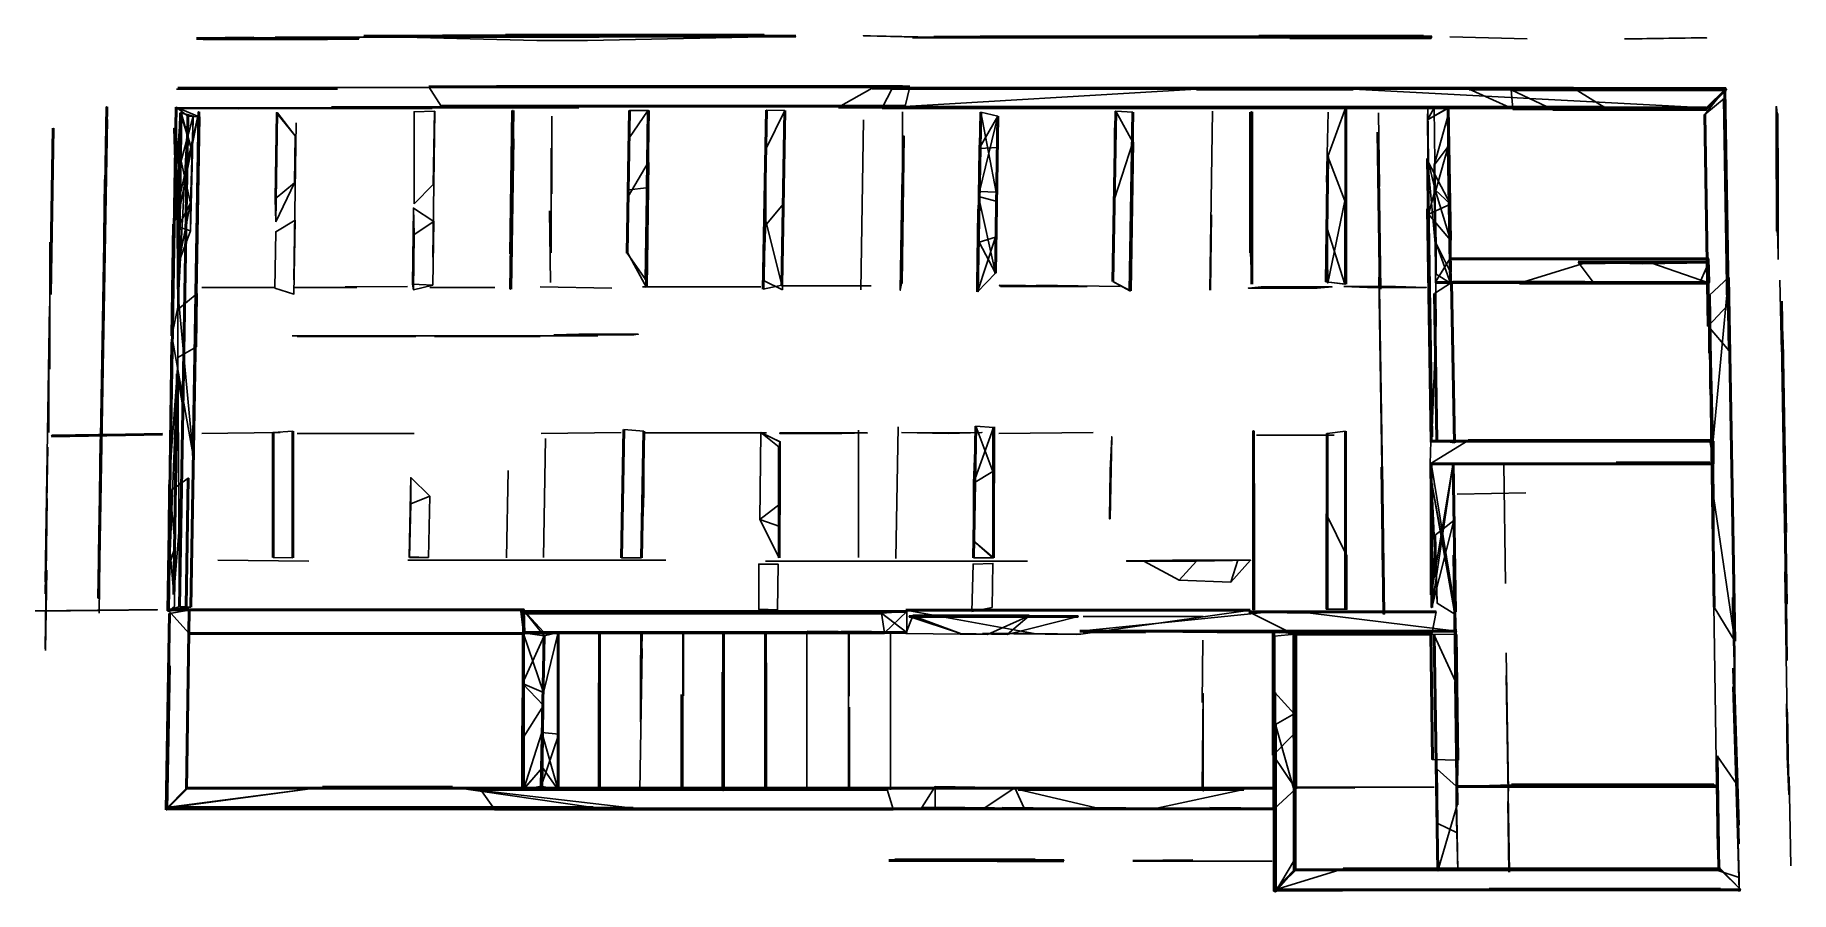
# Model space of a CAD drawing. Header units: metres. Extents: x 1.6 to 33.4, y -19.8 to -4.2.
import ezdxf

# ---------------------------------------------------------------- set-up
doc = ezdxf.new("R2010")
doc.units = ezdxf.units.M
for name, color, linetype in [('Lines', 1, 'Continuous'), ('Structure', 2, 'Continuous'), ('Walls', 3, 'Continuous')]:
    doc.layers.add(name, color=color, linetype=linetype)

msp = doc.modelspace()

# ---------------------------------------------------------------- linework, layer by layer
at = {"layer": 'Lines', "lineweight": 25}
for p, q in [((4.49, -4.3), (5.53, -4.29)), ((4.49, -4.31), (7.44, -4.31)), ((4.61, -4.32), (6.87, -4.32)), ((5.92, -4.29), (11.8, -4.29)), ((7.53, -4.27), (15.37, -4.27)), ((8.96, -4.26), (14.8, -4.26)), ((10.1, -4.25), (14.8, -4.25)), ((16.73, -4.26), (17.87, -4.29)), ((17.49, -4.3), (24.18, -4.3)), ((17.88, -4.29), (26.92, -4.29)), ((18.72, -4.28), (26.92, -4.28)), ((23.78, -4.27), (26.77, -4.27)), ((24.34, -4.3), (26.91, -4.3)), ((27.25, -4.28), (28.65, -4.32)), ((30.42, -4.32), (31.63, -4.3)), ((30.74, -4.32), (31.91, -4.3)), ((4.13, -5.23), (7.05, -5.23)), ((4.15, -5.2), (18.2, -5.2)), ((8.71, -5.19), (17.44, -5.19)), ((9.94, -5.18), (17.31, -5.18)), ((13.56, -5.17), (16.46, -5.17)), ((16.76, -5.21), (29.49, -5.21)), ((17.12, -5.22), (32.26, -5.22)), ((22.65, -5.23), (25.49, -5.23)), ((27.6, -5.23), (32.27, -5.23)), ((28.36, -5.24), (32.27, -5.24)), ((32.23, -5.4), (32.29, -9.16)), ((32.24, -5.23), (32.32, -9.98)), ((2.72, -13.67), (2.86, -5.55)), ((3.97, -14.7), (4.12, -5.56)), ((4.1, -5.57), (11.43, -5.57)), ((4.13, -5.58), (5.26, -5.59)), ((4.16, -7.73), (4.2, -5.66)), ((4.17, -8.37), (4.21, -5.66)), ((4.18, -14.62), (4.33, -5.72)), ((4.38, -7.3), (4.43, -5.72)), ((4.39, -14.63), (4.54, -5.73)), ((4.43, -11.88), (4.53, -5.64)), ((4.7, -5.58), (8.77, -5.58)), ((5.92, -7.22), (5.94, -5.66)), ((5.93, -7.64), (5.96, -5.66)), ((6.94, -5.55), (17.84, -5.55)), ((8.44, -7.31), (8.44, -5.64)), ((8.78, -8.28), (8.82, -5.63)), ((8.79, -6.96), (8.81, -5.63)), ((8.93, -5.54), (17.36, -5.54)), ((10.19, -8.86), (10.24, -5.62)), ((10.19, -8.22), (10.23, -5.62)), ((10.94, -7.13), (10.94, -5.72)), ((11.18, -5.53), (17.09, -5.53)), ((12.31, -8.21), (12.35, -5.62)), ((12.65, -8.69), (12.7, -5.62)), ((12.66, -7.02), (12.68, -5.63)), ((14.78, -8.86), (14.84, -5.61)), ((15.12, -8.79), (15.17, -5.62)), ((16.15, -5.56), (30.05, -5.56)), ((16.94, -5.57), (31.9, -5.57)), ((17.31, -7.22), (17.31, -5.64)), ((17.51, -5.58), (26.8, -5.58)), ((18.67, -8.91), (18.73, -5.65)), ((19, -8.57), (19.04, -5.72)), ((21.13, -8.72), (21.18, -5.63)), ((21.44, -8.89), (21.49, -5.65)), ((22.89, -8.88), (22.94, -5.63)), ((23.63, -8.2), (23.63, -5.65)), ((23.65, -8.77), (23.65, -5.64)), ((25.01, -6.92), (25.04, -5.65)), ((25.36, -8.77), (25.36, -5.56)), ((25.95, -5.66), (25.97, -7)), ((26.85, -5.56), (26.86, -6.56)), ((26.96, -5.57), (26.98, -7.06)), ((27.22, -5.57), (27.26, -7.97)), ((27.22, -5.7), (27.26, -8.55)), ((27.23, -5.57), (27.26, -7.32)), ((28.39, -5.59), (31.91, -5.59)), ((29.12, -5.6), (31.91, -5.6)), ((31.88, -5.69), (31.94, -9.53)), ((33.18, -7.26), (33.18, -5.55)), ((33.19, -7.81), (33.19, -5.67)), ((1.84, -8.96), (1.89, -5.94)), ((2.71, -14.47), (2.86, -5.78)), ((6.26, -8.69), (6.3, -5.84)), ((16.55, -8.87), (16.6, -5.79)), ((21.16, -5.93), (21.17, -7.06)), ((25.94, -6.01), (25.98, -8.86)), ((26.84, -5.79), (26.86, -7.5)), ((10.2, -8.86), (10.24, -6.13)), ((10.93, -8.2), (10.93, -6.3)), ((14.83, -7.62), (14.83, -6.32)), ((17.29, -8.76), (17.33, -6.08)), ((21.45, -8.89), (21.49, -6.19)), ((27.22, -6.27), (27.26, -8.75)), ((33.2, -7.93), (33.2, -6.11)), ((4.38, -7.8), (4.42, -6.38)), ((12.66, -8.83), (12.69, -6.56)), ((25, -8.73), (25.03, -6.45)), ((26.84, -6.49), (26.92, -11.54)), ((26.96, -6.61), (27, -8.03)), ((33.21, -8.32), (33.21, -6.49)), ((2.81, -7.91), (2.82, -6.87)), ((12.32, -8.21), (12.33, -7.18)), ((15.13, -8.87), (15.15, -7.31)), ((17.27, -8.88), (17.3, -7.06)), ((21.14, -8.73), (21.16, -7.22)), ((25.34, -8.77), (25.34, -7.26)), ((25.97, -7.25), (25.98, -8.25)), ((26.96, -7.17), (27, -8.59)), ((4.17, -9.1), (4.19, -7.39)), ((6.26, -8.95), (6.28, -7.61)), ((8.41, -8.77), (8.43, -7.39)), ((8.78, -8.79), (8.8, -7.63)), ((10.9, -7.44), (10.92, -8.74)), ((18.66, -8.77), (18.68, -7.44)), ((22.9, -8.88), (22.92, -7.51)), ((23.66, -8.77), (23.66, -7.44)), ((26.84, -7.4), (26.91, -11.64)), ((4.04, -9.71), (4.07, -7.68)), ((5.91, -8.84), (5.93, -7.82)), ((8.43, -8.87), (8.44, -7.87)), ((1.83, -10.31), (1.83, -8.01)), ((25.96, -8.09), (26.03, -12.64)), ((26.98, -8.03), (27, -9.46)), ((27.25, -8.31), (31.95, -8.31)), ((29.58, -8.37), (31.95, -8.37)), ((29.65, -8.4), (30.9, -8.38)), ((30.75, -8.4), (31.95, -8.38)), ((4.59, -8.83), (5.92, -8.83)), ((6.25, -8.83), (7.4, -8.83)), ((7.19, -8.82), (8.32, -8.81)), ((8.73, -8.83), (9.91, -8.83)), ((10.73, -8.82), (12.03, -8.84)), ((12.59, -8.82), (14.74, -8.82)), ((15.11, -8.8), (16.74, -8.8)), ((19.09, -8.81), (20.66, -8.81)), ((19.74, -8.79), (21.26, -8.81)), ((23.59, -8.84), (24.84, -8.84)), ((23.82, -8.82), (25.11, -8.82)), ((25.75, -8.83), (26.82, -8.83)), ((25.96, -8.64), (26.05, -14.35)), ((26.98, -8.74), (31.96, -8.74)), ((27.28, -8.74), (27.33, -11.65)), ((27.3, -8.72), (29.7, -8.72)), ((28.51, -8.75), (31.96, -8.75)), ((29.87, -8.76), (31.78, -8.76)), ((31.95, -10.02), (31.95, -8.61)), ((32.31, -8.65), (32.42, -15.25)), ((33.24, -8.7), (33.27, -10)), ((1.74, -14.17), (1.82, -9.17)), ((26.97, -8.94), (27.01, -11.6)), ((31.96, -8.97), (32.05, -14.63)), ((33.27, -9.08), (33.36, -14.58)), ((4, -12.1), (4.03, -9.82)), ((6.23, -9.71), (11.78, -9.71)), ((6.32, -9.72), (8.47, -9.72)), ((8.81, -9.72), (10.73, -9.72)), ((10.98, -9.69), (12.43, -9.69)), ((11.43, -9.68), (12.51, -9.68)), ((31.96, -9.61), (31.97, -10.67)), ((33.29, -9.78), (33.35, -13.28)), ((1.81, -11.46), (1.81, -10.18)), ((4.08, -14.4), (4.14, -10.4)), ((4.22, -12.67), (4.25, -11.03)), ((4.59, -11.48), (6.01, -11.46)), ((5.88, -13.73), (5.88, -11.46)), ((6.24, -13.74), (6.24, -11.44)), ((10.75, -11.48), (12.2, -11.46)), ((12.21, -13.74), (12.25, -11.41)), ((12.57, -13.74), (12.61, -11.44)), ((12.61, -11.47), (14.84, -11.47)), ((14.72, -13.04), (14.74, -11.46)), ((15.08, -11.47), (16.67, -11.47)), ((16.51, -13.73), (16.51, -11.42)), ((17.19, -13.75), (17.23, -11.36)), ((18.6, -13.74), (18.64, -11.35)), ((18.96, -13.74), (18.96, -11.37)), ((18.98, -12.38), (18.98, -11.36)), ((19.06, -11.48), (20.77, -11.46)), ((23.67, -12.84), (23.67, -11.43)), ((23.68, -14.68), (23.68, -11.43)), ((25.35, -14.67), (25.35, -11.44)), ((1.74, -14.39), (1.79, -11.73)), ((1.86, -11.53), (3.87, -11.49)), ((2.72, -13.1), (2.74, -11.59)), ((6.32, -11.48), (8.44, -11.48)), ((10.79, -13.73), (10.83, -11.57)), ((12.61, -12.57), (12.61, -11.51)), ((15.07, -13.74), (15.07, -11.73)), ((15.08, -11.48), (16.21, -11.48)), ((15.08, -13.17), (15.08, -11.63)), ((15.09, -12.76), (15.09, -11.63)), ((21.08, -13.03), (21.11, -11.54)), ((23.74, -11.51), (25.15, -11.51)), ((25.02, -14.67), (25.02, -11.48)), ((26.9, -11.62), (32.04, -11.62)), ((27.58, -11.61), (31.97, -11.61)), ((32.03, -11.6), (32.04, -12.66)), ((26.01, -12.09), (26.05, -14.76)), ((26.89, -12.03), (32.04, -12.03)), ((26.89, -12.03), (26.9, -13.1)), ((26.91, -14.41), (26.91, -12.02)), ((27.31, -12.02), (27.35, -14.72)), ((28.23, -12.04), (28.26, -14.2)), ((30.27, -12), (31.97, -12)), ((4.3, -14.62), (4.34, -12.29)), ((8.35, -13.72), (8.38, -12.28)), ((10.12, -13.74), (10.15, -12.15)), ((18.6, -13.43), (18.6, -12.38)), ((18.95, -13.74), (18.95, -12.17)), ((23.69, -14.68), (23.69, -12.39)), ((26.92, -14.64), (26.92, -12.39)), ((1.74, -15.39), (1.78, -12.66)), ((3.98, -14.71), (4.01, -12.53)), ((8.7, -13.73), (8.73, -12.62)), ((27.38, -12.58), (28.63, -12.56)), ((25, -14.67), (25, -12.94)), ((27.32, -13.06), (27.34, -14.76)), ((2.72, -14.74), (2.74, -13.26)), ((26.99, -13.32), (27.02, -14.56)), ((32.02, -13.38), (32.11, -19.04)), ((4.09, -14.62), (4.1, -13.54)), ((27.32, -13.69), (27.38, -17.69)), ((32.39, -14.64), (32.39, -13.54)), ((1.75, -15.42), (1.77, -13.96)), ((4.88, -13.78), (6.53, -13.8)), ((8.33, -13.78), (13.01, -13.78)), ((14.82, -13.8), (19.58, -13.8)), ((21.38, -13.8), (22.83, -13.78)), ((21.69, -13.8), (23.4, -13.78)), ((33.33, -13.99), (33.39, -17.81)), ((32.38, -14.65), (32.42, -16.03)), ((33.36, -14.59), (33.37, -15.6)), ((1.56, -14.7), (3.26, -14.68)), ((2.2, -14.7), (3.78, -14.68)), ((3.94, -18.31), (4, -14.75)), ((3.97, -14.68), (10.44, -14.68)), ((4.28, -14.69), (6.08, -14.69)), ((4.31, -17.94), (4.36, -14.69)), ((10.38, -14.71), (17.39, -14.71)), ((10.43, -17.95), (10.43, -14.69)), ((10.43, -14.74), (16.93, -14.74)), ((17.37, -14.69), (23.62, -14.69)), ((17.43, -14.8), (20.5, -14.8)), ((17.5, -14.79), (19.61, -14.79)), ((20.59, -14.8), (22.77, -14.8)), ((23.6, -14.72), (27, -14.72)), ((4.36, -15.11), (10.45, -15.11)), ((10.42, -17.95), (10.42, -15.1)), ((10.43, -15.09), (17.39, -15.09)), ((10.43, -15.1), (16.98, -15.1)), ((10.75, -17.88), (10.8, -15.15)), ((10.76, -16.91), (10.79, -15.08)), ((11.06, -17.95), (11.06, -15.09)), ((11.07, -16.94), (11.07, -15.08)), ((11.81, -17.95), (11.81, -15.09)), ((12.55, -16.71), (12.58, -15.09)), ((13.32, -17.89), (13.32, -15.08)), ((13.33, -16.24), (13.33, -15.08)), ((14.06, -17.96), (14.06, -15.08)), ((14.82, -17.95), (14.82, -15.08)), ((14.83, -15.08), (14.84, -16.2)), ((15.57, -17.95), (15.57, -15.08)), ((15.58, -15.07), (16.71, -15.08)), ((16.2, -15.07), (17.29, -15.08)), ((16.33, -17.95), (16.33, -15.08)), ((16.34, -16.25), (16.34, -15.08)), ((17.09, -17.95), (17.09, -15.08)), ((17.37, -15.11), (18.85, -15.13)), ((18.76, -15.11), (20.47, -15.13)), ((20.53, -15.07), (27.37, -15.07)), ((20.59, -15.09), (21.72, -15.1)), ((22.75, -16.36), (22.76, -15.23)), ((23.02, -15.09), (24.15, -15.1)), ((24.04, -17.32), (24.04, -15.07)), ((24.05, -18.3), (24.05, -15.07)), ((24.06, -19.79), (24.06, -15.16)), ((24.4, -16.95), (24.4, -15.08)), ((24.41, -15.12), (26.92, -15.12)), ((24.44, -19.42), (24.44, -15.12)), ((24.45, -17.93), (24.45, -15.12)), ((26.9, -15.12), (26.93, -17.4)), ((26.96, -15.14), (27.03, -19.42)), ((27.36, -15.13), (27.39, -17.41)), ((12.54, -17.96), (12.58, -15.38)), ((28.27, -15.46), (28.31, -17.97)), ((3.95, -18.31), (4, -15.7)), ((14.05, -17.96), (14.05, -15.81)), ((14.83, -17.95), (14.83, -15.64)), ((28.27, -15.87), (28.33, -19.44)), ((32.4, -15.74), (32.49, -18.59)), ((10.41, -17.95), (10.41, -16.02)), ((10.77, -17.54), (10.79, -16.18)), ((11.79, -17.89), (11.79, -16.18)), ((13.29, -17.96), (13.29, -16.22)), ((22.75, -17.9), (22.77, -16.2)), ((24.07, -19.8), (24.07, -16.18)), ((27.35, -15.98), (27.38, -18.22)), ((32.4, -16.08), (32.49, -18.93)), ((10.77, -17.95), (10.79, -16.42)), ((14.84, -17.71), (14.84, -16.56)), ((16.35, -17.95), (16.35, -16.45)), ((24.42, -19.42), (24.42, -16.57)), ((33.38, -16.56), (33.4, -18.03)), ((22.77, -17.97), (22.77, -16.77)), ((24.08, -19.8), (24.08, -16.76)), ((32.1, -17.33), (32.13, -19.42)), ((32.45, -17.84), (32.5, -19.54)), ((33.41, -17.71), (33.44, -19.33)), ((4.31, -17.91), (10.25, -17.91)), ((4.31, -17.92), (24.09, -17.92)), ((4.32, -17.93), (18.27, -17.93)), ((6.78, -17.9), (9.14, -17.9)), ((9.65, -17.94), (17.03, -17.94)), ((17.9, -17.89), (19.35, -17.91)), ((19.41, -17.94), (23.51, -17.94)), ((21.22, -17.91), (24.09, -17.91)), ((24.41, -19.25), (24.41, -17.92)), ((24.42, -17.91), (25.52, -17.92)), ((24.43, -17.9), (26.96, -17.9)), ((27.36, -17.89), (32.12, -17.89)), ((28.3, -18.16), (28.32, -19.44)), ((28.37, -17.86), (32.04, -17.86)), ((3.94, -18.27), (11.69, -18.27)), ((3.94, -18.28), (12.42, -18.28)), ((3.94, -18.29), (24.09, -18.29)), ((9.9, -18.3), (17.14, -18.3)), ((17.66, -18.27), (18.79, -18.28)), ((17.9, -18.26), (19.52, -18.28)), ((19.12, -18.27), (20.25, -18.28)), ((20.8, -18.27), (21.93, -18.28)), ((22.89, -18.27), (24.02, -18.28)), ((27.36, -18.27), (27.39, -19.41)), ((32.47, -18.7), (32.5, -19.79)), ((17.06, -19.23), (20.24, -19.23)), ((17.17, -19.22), (19.72, -19.22)), ((19.03, -19.25), (20.24, -19.25)), ((21.49, -19.23), (22.58, -19.22)), ((21.49, -19.24), (24.02, -19.24)), ((24.42, -19.4), (32.16, -19.4)), ((24.43, -19.41), (29.55, -19.41)), ((25.31, -19.38), (32.16, -19.38)), ((28.5, -19.37), (30.62, -19.37)), ((29.68, -19.41), (32.15, -19.41)), ((24.07, -19.76), (32.53, -19.76)), ((27.96, -19.74), (32.16, -19.74)), ((24.07, -19.78), (25.3, -19.78))]:
    msp.add_line(p, q, dxfattribs=at)
at = {"layer": 'Structure', "lineweight": 13}
for p, q in [((4.49, -4.3), (5.53, -4.29)), ((4.49, -4.31), (7.44, -4.31)), ((4.61, -4.32), (6.87, -4.32)), ((5.92, -4.29), (11.8, -4.29)), ((7.53, -4.27), (15.37, -4.27)), ((8.96, -4.26), (14.8, -4.26)), ((10.1, -4.25), (14.8, -4.25)), ((16.73, -4.26), (17.87, -4.29)), ((17.49, -4.3), (24.18, -4.3)), ((17.88, -4.29), (26.92, -4.29)), ((18.72, -4.28), (26.92, -4.28)), ((23.78, -4.27), (26.77, -4.27)), ((24.34, -4.3), (26.91, -4.3)), ((27.25, -4.28), (28.65, -4.32)), ((30.42, -4.32), (31.63, -4.3)), ((30.74, -4.32), (31.91, -4.3)), ((4.13, -5.23), (7.05, -5.23)), ((4.15, -5.2), (18.2, -5.2)), ((8.71, -5.19), (17.44, -5.19)), ((9.94, -5.18), (17.31, -5.18)), ((13.56, -5.17), (16.46, -5.17)), ((16.76, -5.21), (29.49, -5.21)), ((17.12, -5.22), (32.26, -5.22)), ((22.65, -5.23), (25.49, -5.23)), ((27.6, -5.23), (32.27, -5.23)), ((28.36, -5.24), (32.27, -5.24)), ((32.23, -5.4), (32.29, -9.16)), ((32.24, -5.23), (32.32, -9.98)), ((2.72, -13.67), (2.86, -5.55)), ((3.97, -14.7), (4.12, -5.56)), ((4.1, -5.57), (11.43, -5.57)), ((4.13, -5.58), (5.26, -5.59)), ((4.16, -7.73), (4.2, -5.66)), ((4.17, -8.37), (4.21, -5.66)), ((4.18, -14.62), (4.33, -5.72)), ((4.38, -7.3), (4.43, -5.72)), ((4.39, -14.63), (4.54, -5.73)), ((4.43, -11.88), (4.53, -5.64)), ((4.7, -5.58), (8.77, -5.58)), ((5.92, -7.22), (5.94, -5.66)), ((5.93, -7.64), (5.96, -5.66)), ((6.94, -5.55), (17.84, -5.55)), ((8.44, -7.31), (8.44, -5.64)), ((8.78, -8.28), (8.82, -5.63)), ((8.79, -6.96), (8.81, -5.63)), ((8.93, -5.54), (17.36, -5.54)), ((10.19, -8.86), (10.24, -5.62)), ((10.19, -8.22), (10.23, -5.62)), ((10.94, -7.13), (10.94, -5.72)), ((11.18, -5.53), (17.09, -5.53)), ((12.31, -8.21), (12.35, -5.62)), ((12.65, -8.69), (12.7, -5.62)), ((12.66, -7.02), (12.68, -5.63)), ((14.78, -8.86), (14.84, -5.61)), ((15.12, -8.79), (15.17, -5.62)), ((16.15, -5.56), (30.05, -5.56)), ((16.94, -5.57), (31.9, -5.57)), ((17.31, -7.22), (17.31, -5.64)), ((17.51, -5.58), (26.8, -5.58)), ((18.67, -8.91), (18.73, -5.65)), ((19, -8.57), (19.04, -5.72)), ((21.13, -8.72), (21.18, -5.63)), ((21.44, -8.89), (21.49, -5.65)), ((22.89, -8.88), (22.94, -5.63)), ((23.63, -8.2), (23.63, -5.65)), ((23.65, -8.77), (23.65, -5.64)), ((25.01, -6.92), (25.04, -5.65)), ((25.36, -8.77), (25.36, -5.56)), ((25.95, -5.66), (25.97, -7)), ((26.85, -5.56), (26.86, -6.56)), ((26.96, -5.57), (26.98, -7.06)), ((27.22, -5.57), (27.26, -7.97)), ((27.22, -5.7), (27.26, -8.55)), ((27.23, -5.57), (27.26, -7.32)), ((28.39, -5.59), (31.91, -5.59)), ((29.12, -5.6), (31.91, -5.6)), ((31.88, -5.69), (31.94, -9.53)), ((33.18, -7.26), (33.18, -5.55)), ((33.19, -7.81), (33.19, -5.67)), ((1.84, -8.96), (1.89, -5.94)), ((2.71, -14.47), (2.86, -5.78)), ((6.26, -8.69), (6.3, -5.84)), ((16.55, -8.87), (16.6, -5.79)), ((21.16, -5.93), (21.17, -7.06)), ((25.94, -6.01), (25.98, -8.86)), ((26.84, -5.79), (26.86, -7.5)), ((10.2, -8.86), (10.24, -6.13)), ((10.93, -8.2), (10.93, -6.3)), ((14.83, -7.62), (14.83, -6.32)), ((17.29, -8.76), (17.33, -6.08)), ((21.45, -8.89), (21.49, -6.19)), ((27.22, -6.27), (27.26, -8.75)), ((33.2, -7.93), (33.2, -6.11)), ((4.38, -7.8), (4.42, -6.38)), ((12.66, -8.83), (12.69, -6.56)), ((25, -8.73), (25.03, -6.45)), ((26.84, -6.49), (26.92, -11.54)), ((26.96, -6.61), (27, -8.03)), ((33.21, -8.32), (33.21, -6.49)), ((2.81, -7.91), (2.82, -6.87)), ((12.32, -8.21), (12.33, -7.18)), ((15.13, -8.87), (15.15, -7.31)), ((17.27, -8.88), (17.3, -7.06)), ((21.14, -8.73), (21.16, -7.22)), ((25.34, -8.77), (25.34, -7.26)), ((25.97, -7.25), (25.98, -8.25)), ((26.96, -7.17), (27, -8.59)), ((4.17, -9.1), (4.19, -7.39)), ((6.26, -8.95), (6.28, -7.61)), ((8.41, -8.77), (8.43, -7.39)), ((8.78, -8.79), (8.8, -7.63)), ((10.9, -7.44), (10.92, -8.74)), ((18.66, -8.77), (18.68, -7.44)), ((22.9, -8.88), (22.92, -7.51)), ((23.66, -8.77), (23.66, -7.44)), ((26.84, -7.4), (26.91, -11.64)), ((4.04, -9.71), (4.07, -7.68)), ((5.91, -8.84), (5.93, -7.82)), ((8.43, -8.87), (8.44, -7.87)), ((1.83, -10.31), (1.83, -8.01)), ((25.96, -8.09), (26.03, -12.64)), ((26.98, -8.03), (27, -9.46)), ((27.25, -8.31), (31.95, -8.31)), ((29.58, -8.37), (31.95, -8.37)), ((29.65, -8.4), (30.9, -8.38)), ((30.75, -8.4), (31.95, -8.38)), ((4.59, -8.83), (5.92, -8.83)), ((6.25, -8.83), (7.4, -8.83)), ((7.19, -8.82), (8.32, -8.81)), ((8.73, -8.83), (9.91, -8.83)), ((10.73, -8.82), (12.03, -8.84)), ((12.59, -8.82), (14.74, -8.82)), ((15.11, -8.8), (16.74, -8.8)), ((19.09, -8.81), (20.66, -8.81)), ((19.74, -8.79), (21.26, -8.81)), ((23.59, -8.84), (24.84, -8.84)), ((23.82, -8.82), (25.11, -8.82)), ((25.75, -8.83), (26.82, -8.83)), ((25.96, -8.64), (26.05, -14.35)), ((26.98, -8.74), (31.96, -8.74)), ((27.28, -8.74), (27.33, -11.65)), ((27.3, -8.72), (29.7, -8.72)), ((28.51, -8.75), (31.96, -8.75)), ((29.87, -8.76), (31.78, -8.76)), ((31.95, -10.02), (31.95, -8.61)), ((32.31, -8.65), (32.42, -15.25)), ((33.24, -8.7), (33.27, -10)), ((1.74, -14.17), (1.82, -9.17)), ((26.97, -8.94), (27.01, -11.6)), ((31.96, -8.97), (32.05, -14.63)), ((33.27, -9.08), (33.36, -14.58)), ((4, -12.1), (4.03, -9.82)), ((6.23, -9.71), (11.78, -9.71)), ((6.32, -9.72), (8.47, -9.72)), ((8.81, -9.72), (10.73, -9.72)), ((10.98, -9.69), (12.43, -9.69)), ((11.43, -9.68), (12.51, -9.68)), ((31.96, -9.61), (31.97, -10.67)), ((33.29, -9.78), (33.35, -13.28)), ((1.81, -11.46), (1.81, -10.18)), ((4.08, -14.4), (4.14, -10.4)), ((4.22, -12.67), (4.25, -11.03)), ((4.59, -11.48), (6.01, -11.46)), ((5.88, -13.73), (5.88, -11.46)), ((6.24, -13.74), (6.24, -11.44)), ((10.75, -11.48), (12.2, -11.46)), ((12.21, -13.74), (12.25, -11.41)), ((12.57, -13.74), (12.61, -11.44)), ((12.61, -11.47), (14.84, -11.47)), ((14.72, -13.04), (14.74, -11.46)), ((15.08, -11.47), (16.67, -11.47)), ((16.51, -13.73), (16.51, -11.42)), ((17.19, -13.75), (17.23, -11.36)), ((18.6, -13.74), (18.64, -11.35)), ((18.96, -13.74), (18.96, -11.37)), ((18.98, -12.38), (18.98, -11.36)), ((19.06, -11.48), (20.77, -11.46)), ((23.67, -12.84), (23.67, -11.43)), ((23.68, -14.68), (23.68, -11.43)), ((25.35, -14.67), (25.35, -11.44)), ((1.74, -14.39), (1.79, -11.73)), ((1.86, -11.53), (3.87, -11.49)), ((2.72, -13.1), (2.74, -11.59)), ((6.32, -11.48), (8.44, -11.48)), ((10.79, -13.73), (10.83, -11.57)), ((12.61, -12.57), (12.61, -11.51)), ((15.07, -13.74), (15.07, -11.73)), ((15.08, -11.48), (16.21, -11.48)), ((15.08, -13.17), (15.08, -11.63)), ((15.09, -12.76), (15.09, -11.63)), ((21.08, -13.03), (21.11, -11.54)), ((23.74, -11.51), (25.15, -11.51)), ((25.02, -14.67), (25.02, -11.48)), ((26.9, -11.62), (32.04, -11.62)), ((27.58, -11.61), (31.97, -11.61)), ((32.03, -11.6), (32.04, -12.66)), ((26.01, -12.09), (26.05, -14.76)), ((26.89, -12.03), (32.04, -12.03)), ((26.89, -12.03), (26.9, -13.1)), ((26.91, -14.41), (26.91, -12.02)), ((27.31, -12.02), (27.35, -14.72)), ((28.23, -12.04), (28.26, -14.2)), ((30.27, -12), (31.97, -12)), ((4.3, -14.62), (4.34, -12.29)), ((8.35, -13.72), (8.38, -12.28)), ((10.12, -13.74), (10.15, -12.15)), ((18.6, -13.43), (18.6, -12.38)), ((18.95, -13.74), (18.95, -12.17)), ((23.69, -14.68), (23.69, -12.39)), ((26.92, -14.64), (26.92, -12.39)), ((1.74, -15.39), (1.78, -12.66)), ((3.98, -14.71), (4.01, -12.53)), ((8.7, -13.73), (8.73, -12.62)), ((27.38, -12.58), (28.63, -12.56)), ((25, -14.67), (25, -12.94)), ((27.32, -13.06), (27.34, -14.76)), ((2.72, -14.74), (2.74, -13.26)), ((26.99, -13.32), (27.02, -14.56)), ((32.02, -13.38), (32.11, -19.04)), ((4.09, -14.62), (4.1, -13.54)), ((27.32, -13.69), (27.38, -17.69)), ((32.39, -14.64), (32.39, -13.54)), ((1.75, -15.42), (1.77, -13.96)), ((4.88, -13.78), (6.53, -13.8)), ((8.33, -13.78), (13.01, -13.78)), ((14.82, -13.8), (19.58, -13.8)), ((21.38, -13.8), (22.83, -13.78)), ((21.69, -13.8), (23.4, -13.78)), ((33.33, -13.99), (33.39, -17.81)), ((32.38, -14.65), (32.42, -16.03)), ((33.36, -14.59), (33.37, -15.6)), ((1.56, -14.7), (3.26, -14.68)), ((2.2, -14.7), (3.78, -14.68)), ((3.94, -18.31), (4, -14.75)), ((3.97, -14.68), (10.44, -14.68)), ((4.28, -14.69), (6.08, -14.69)), ((4.31, -17.94), (4.36, -14.69)), ((10.38, -14.71), (17.39, -14.71)), ((10.43, -17.95), (10.43, -14.69)), ((10.43, -14.74), (16.93, -14.74)), ((17.37, -14.69), (23.62, -14.69)), ((17.43, -14.8), (20.5, -14.8)), ((17.5, -14.79), (19.61, -14.79)), ((20.59, -14.8), (22.77, -14.8)), ((23.6, -14.72), (27, -14.72)), ((4.36, -15.11), (10.45, -15.11)), ((10.42, -17.95), (10.42, -15.1)), ((10.43, -15.09), (17.39, -15.09)), ((10.43, -15.1), (16.98, -15.1)), ((10.75, -17.88), (10.8, -15.15)), ((10.76, -16.91), (10.79, -15.08)), ((11.06, -17.95), (11.06, -15.09)), ((11.07, -16.94), (11.07, -15.08)), ((11.81, -17.95), (11.81, -15.09)), ((12.55, -16.71), (12.58, -15.09)), ((13.32, -17.89), (13.32, -15.08)), ((13.33, -16.24), (13.33, -15.08)), ((14.06, -17.96), (14.06, -15.08)), ((14.82, -17.95), (14.82, -15.08)), ((14.83, -15.08), (14.84, -16.2)), ((15.57, -17.95), (15.57, -15.08)), ((15.58, -15.07), (16.71, -15.08)), ((16.2, -15.07), (17.29, -15.08)), ((16.33, -17.95), (16.33, -15.08)), ((16.34, -16.25), (16.34, -15.08)), ((17.09, -17.95), (17.09, -15.08)), ((17.37, -15.11), (18.85, -15.13)), ((18.76, -15.11), (20.47, -15.13)), ((20.53, -15.07), (27.37, -15.07)), ((20.59, -15.09), (21.72, -15.1)), ((22.75, -16.36), (22.76, -15.23)), ((23.02, -15.09), (24.15, -15.1)), ((24.04, -17.32), (24.04, -15.07)), ((24.05, -18.3), (24.05, -15.07)), ((24.06, -19.79), (24.06, -15.16)), ((24.4, -16.95), (24.4, -15.08)), ((24.41, -15.12), (26.92, -15.12)), ((24.44, -19.42), (24.44, -15.12)), ((24.45, -17.93), (24.45, -15.12)), ((26.9, -15.12), (26.93, -17.4)), ((26.96, -15.14), (27.03, -19.42)), ((27.36, -15.13), (27.39, -17.41)), ((12.54, -17.96), (12.58, -15.38)), ((28.27, -15.46), (28.31, -17.97)), ((3.95, -18.31), (4, -15.7)), ((14.05, -17.96), (14.05, -15.81)), ((14.83, -17.95), (14.83, -15.64)), ((28.27, -15.87), (28.33, -19.44)), ((32.4, -15.74), (32.49, -18.59)), ((10.41, -17.95), (10.41, -16.02)), ((10.77, -17.54), (10.79, -16.18)), ((11.79, -17.89), (11.79, -16.18)), ((13.29, -17.96), (13.29, -16.22)), ((22.75, -17.9), (22.77, -16.2)), ((24.07, -19.8), (24.07, -16.18)), ((27.35, -15.98), (27.38, -18.22)), ((32.4, -16.08), (32.49, -18.93)), ((10.77, -17.95), (10.79, -16.42)), ((14.84, -17.71), (14.84, -16.56)), ((16.35, -17.95), (16.35, -16.45)), ((24.42, -19.42), (24.42, -16.57)), ((33.38, -16.56), (33.4, -18.03)), ((22.77, -17.97), (22.77, -16.77)), ((24.08, -19.8), (24.08, -16.76)), ((32.1, -17.33), (32.13, -19.42)), ((32.45, -17.84), (32.5, -19.54)), ((33.41, -17.71), (33.44, -19.33)), ((4.31, -17.91), (10.25, -17.91)), ((4.31, -17.92), (24.09, -17.92)), ((4.32, -17.93), (18.27, -17.93)), ((6.78, -17.9), (9.14, -17.9)), ((9.65, -17.94), (17.03, -17.94)), ((17.9, -17.89), (19.35, -17.91)), ((19.41, -17.94), (23.51, -17.94)), ((21.22, -17.91), (24.09, -17.91)), ((24.41, -19.25), (24.41, -17.92)), ((24.42, -17.91), (25.52, -17.92)), ((24.43, -17.9), (26.96, -17.9)), ((27.36, -17.89), (32.12, -17.89)), ((28.3, -18.16), (28.32, -19.44)), ((28.37, -17.86), (32.04, -17.86)), ((3.94, -18.27), (11.69, -18.27)), ((3.94, -18.28), (12.42, -18.28)), ((3.94, -18.29), (24.09, -18.29)), ((9.9, -18.3), (17.14, -18.3)), ((17.66, -18.27), (18.79, -18.28)), ((17.9, -18.26), (19.52, -18.28)), ((19.12, -18.27), (20.25, -18.28)), ((20.8, -18.27), (21.93, -18.28)), ((22.89, -18.27), (24.02, -18.28)), ((27.36, -18.27), (27.39, -19.41)), ((32.47, -18.7), (32.5, -19.79)), ((17.06, -19.23), (20.24, -19.23)), ((17.17, -19.22), (19.72, -19.22)), ((19.03, -19.25), (20.24, -19.25)), ((21.49, -19.23), (22.58, -19.22)), ((21.49, -19.24), (24.02, -19.24)), ((24.42, -19.4), (32.16, -19.4)), ((24.43, -19.41), (29.55, -19.41)), ((25.31, -19.38), (32.16, -19.38)), ((28.5, -19.37), (30.62, -19.37)), ((29.68, -19.41), (32.15, -19.41)), ((24.07, -19.76), (32.53, -19.76)), ((27.96, -19.74), (32.16, -19.74)), ((24.07, -19.78), (25.3, -19.78))]:
    msp.add_line(p, q, dxfattribs=at)
at = {"layer": 'Walls', "lineweight": 50}
for p, q in [((4.49, -4.31), (7.44, -4.31)), ((4.61, -4.32), (6.87, -4.32)), ((7.53, -4.27), (15.37, -4.27)), ((7.53, -4.27), (15.37, -4.27)), ((8.96, -4.26), (14.8, -4.26)), ((8.96, -4.26), (14.8, -4.26)), ((10.1, -4.25), (14.8, -4.25)), ((17.88, -4.29), (26.92, -4.29)), ((18.72, -4.28), (26.92, -4.28)), ((23.78, -4.27), (26.77, -4.27)), ((24.34, -4.3), (26.91, -4.3)), ((8.71, -5.19), (17.44, -5.19)), ((8.71, -5.19), (17.44, -5.19)), ((9.94, -5.18), (17.31, -5.18)), ((16.76, -5.21), (29.49, -5.21)), ((17.12, -5.22), (32.26, -5.22)), ((22.65, -5.23), (25.49, -5.23)), ((27.6, -5.23), (32.27, -5.23)), ((27.6, -5.23), (32.27, -5.23)), ((28.36, -5.24), (32.27, -5.24)), ((28.36, -5.24), (32.27, -5.24)), ((28.36, -5.24), (32.27, -5.24)), ((32.23, -5.4), (32.29, -9.16)), ((32.23, -5.4), (32.29, -9.16)), ((32.24, -5.23), (32.32, -9.98)), ((32.24, -5.23), (32.32, -9.98)), ((2.72, -13.67), (2.86, -5.55)), ((3.97, -14.7), (4.12, -5.56)), ((3.97, -14.7), (4.12, -5.56)), ((3.97, -14.7), (4.12, -5.56)), ((4.16, -7.73), (4.2, -5.66)), ((4.16, -7.73), (4.2, -5.66)), ((4.16, -7.73), (4.2, -5.66)), ((4.16, -7.73), (4.2, -5.66)), ((4.17, -8.37), (4.21, -5.66)), ((4.17, -8.37), (4.21, -5.66)), ((4.17, -8.37), (4.21, -5.66)), ((4.17, -8.37), (4.21, -5.66)), ((4.18, -14.62), (4.33, -5.72)), ((4.18, -14.62), (4.33, -5.72)), ((4.18, -14.62), (4.33, -5.72)), ((4.39, -14.63), (4.54, -5.73)), ((4.39, -14.63), (4.54, -5.73)), ((4.43, -11.88), (4.53, -5.64)), ((4.43, -11.88), (4.53, -5.64)), ((8.93, -5.54), (17.36, -5.54)), ((10.19, -8.86), (10.24, -5.62)), ((10.19, -8.22), (10.23, -5.62)), ((10.19, -8.86), (10.24, -5.62)), ((10.19, -8.22), (10.23, -5.62)), ((12.31, -8.21), (12.35, -5.62)), ((12.31, -8.21), (12.35, -5.62)), ((12.65, -8.69), (12.7, -5.62)), ((12.65, -8.69), (12.7, -5.62)), ((14.78, -8.86), (14.84, -5.61)), ((14.78, -8.86), (14.84, -5.61)), ((15.12, -8.79), (15.17, -5.62)), ((15.12, -8.79), (15.17, -5.62)), ((16.15, -5.56), (30.05, -5.56)), ((16.94, -5.57), (31.9, -5.57)), ((16.94, -5.57), (31.9, -5.57)), ((18.67, -8.91), (18.73, -5.65)), ((18.67, -8.91), (18.73, -5.65)), ((18.67, -8.91), (18.73, -5.65)), ((18.67, -8.91), (18.73, -5.65)), ((19, -8.57), (19.04, -5.72)), ((19, -8.57), (19.04, -5.72)), ((19, -8.57), (19.04, -5.72)), ((19, -8.57), (19.04, -5.72)), ((19, -8.57), (19.04, -5.72)), ((21.13, -8.72), (21.18, -5.63)), ((21.13, -8.72), (21.18, -5.63)), ((21.44, -8.89), (21.49, -5.65)), ((21.44, -8.89), (21.49, -5.65)), ((23.63, -8.2), (23.63, -5.65)), ((23.65, -8.77), (23.65, -5.64)), ((25.36, -8.77), (25.36, -5.56)), ((27.22, -5.57), (27.26, -7.97)), ((27.22, -5.57), (27.26, -7.97)), ((27.22, -5.57), (27.26, -7.97)), ((27.22, -5.57), (27.26, -7.97)), ((27.22, -5.7), (27.26, -8.55)), ((27.22, -5.7), (27.26, -8.55)), ((27.22, -5.7), (27.26, -8.55)), ((28.39, -5.59), (31.91, -5.59)), ((28.39, -5.59), (31.91, -5.59)), ((28.39, -5.59), (31.91, -5.59)), ((29.12, -5.6), (31.91, -5.6)), ((29.12, -5.6), (31.91, -5.6)), ((31.88, -5.69), (31.94, -9.53)), ((31.88, -5.69), (31.94, -9.53)), ((33.19, -7.81), (33.19, -5.67)), ((33.19, -7.81), (33.19, -5.67)), ((1.84, -8.96), (1.89, -5.94)), ((2.71, -14.47), (2.86, -5.78)), ((25.94, -6.01), (25.98, -8.86)), ((10.2, -8.86), (10.24, -6.13)), ((10.2, -8.86), (10.24, -6.13)), ((17.29, -8.76), (17.33, -6.08)), ((21.45, -8.89), (21.49, -6.19)), ((21.45, -8.89), (21.49, -6.19)), ((21.45, -8.89), (21.49, -6.19)), ((27.22, -6.27), (27.26, -8.75)), ((27.22, -6.27), (27.26, -8.75)), ((27.22, -6.27), (27.26, -8.75)), ((12.66, -8.83), (12.69, -6.56)), ((12.66, -8.83), (12.69, -6.56)), ((25, -8.73), (25.03, -6.45)), ((25, -8.73), (25.03, -6.45)), ((26.84, -6.49), (26.92, -11.54)), ((26.84, -6.49), (26.92, -11.54)), ((26.84, -7.4), (26.91, -11.64)), ((4.04, -9.71), (4.07, -7.68)), ((4.04, -9.71), (4.07, -7.68)), ((27.25, -8.31), (31.95, -8.31)), ((29.58, -8.37), (31.95, -8.37)), ((29.58, -8.37), (31.95, -8.37)), ((29.58, -8.37), (31.95, -8.37)), ((26.98, -8.74), (31.96, -8.74)), ((27.28, -8.74), (27.33, -11.65)), ((28.51, -8.75), (31.96, -8.75)), ((28.51, -8.75), (31.96, -8.75)), ((32.31, -8.65), (32.42, -15.25)), ((32.31, -8.65), (32.42, -15.25)), ((26.97, -8.94), (27.01, -11.6)), ((31.96, -8.97), (32.05, -14.63)), ((31.96, -8.97), (32.05, -14.63)), ((33.27, -9.08), (33.36, -14.58)), ((33.29, -9.78), (33.35, -13.28)), ((4.08, -14.4), (4.14, -10.4)), ((4.08, -14.4), (4.14, -10.4)), ((5.88, -13.73), (5.88, -11.46)), ((6.24, -13.74), (6.24, -11.44)), ((12.21, -13.74), (12.25, -11.41)), ((12.57, -13.74), (12.61, -11.44)), ((12.57, -13.74), (12.61, -11.44)), ((18.6, -13.74), (18.64, -11.35)), ((18.6, -13.74), (18.64, -11.35)), ((18.6, -13.74), (18.64, -11.35)), ((18.96, -13.74), (18.96, -11.37)), ((18.96, -13.74), (18.96, -11.37)), ((18.96, -13.74), (18.96, -11.37)), ((23.68, -14.68), (23.68, -11.43)), ((25.35, -14.67), (25.35, -11.44)), ((1.86, -11.53), (3.87, -11.49)), ((1.86, -11.53), (3.87, -11.49)), ((15.07, -13.74), (15.07, -11.73)), ((15.07, -13.74), (15.07, -11.73)), ((15.07, -13.74), (15.07, -11.73)), ((25.02, -14.67), (25.02, -11.48)), ((26.9, -11.62), (32.04, -11.62)), ((26.9, -11.62), (32.04, -11.62)), ((27.58, -11.61), (31.97, -11.61)), ((27.58, -11.61), (31.97, -11.61)), ((26.01, -12.09), (26.05, -14.76)), ((26.89, -12.03), (32.04, -12.03)), ((26.89, -12.03), (32.04, -12.03)), ((26.91, -14.41), (26.91, -12.02)), ((26.91, -14.41), (26.91, -12.02)), ((27.31, -12.02), (27.35, -14.72)), ((27.31, -12.02), (27.35, -14.72)), ((27.31, -12.02), (27.35, -14.72)), ((4.3, -14.62), (4.34, -12.29)), ((23.69, -14.68), (23.69, -12.39)), ((26.92, -14.64), (26.92, -12.39)), ((26.92, -14.64), (26.92, -12.39)), ((26.92, -14.64), (26.92, -12.39)), ((26.92, -14.64), (26.92, -12.39)), ((3.98, -14.71), (4.01, -12.53)), ((3.98, -14.71), (4.01, -12.53)), ((27.32, -13.69), (27.38, -17.69)), ((3.94, -18.31), (4, -14.75)), ((3.94, -18.31), (4, -14.75)), ((3.97, -14.68), (10.44, -14.68)), ((4.31, -17.94), (4.36, -14.69)), ((10.38, -14.71), (17.39, -14.71)), ((10.38, -14.71), (17.39, -14.71)), ((10.38, -14.71), (17.39, -14.71)), ((10.43, -17.95), (10.43, -14.69)), ((10.43, -17.95), (10.43, -14.69)), ((10.43, -17.95), (10.43, -14.69)), ((10.43, -14.74), (16.93, -14.74)), ((10.43, -14.74), (16.93, -14.74)), ((10.43, -14.74), (16.93, -14.74)), ((17.37, -14.69), (23.62, -14.69)), ((17.43, -14.8), (20.5, -14.8)), ((17.43, -14.8), (20.5, -14.8)), ((17.5, -14.79), (19.61, -14.79)), ((17.5, -14.79), (19.61, -14.79)), ((17.5, -14.79), (19.61, -14.79)), ((23.6, -14.72), (27, -14.72)), ((4.36, -15.11), (10.45, -15.11)), ((10.42, -17.95), (10.42, -15.1)), ((10.42, -17.95), (10.42, -15.1)), ((10.42, -17.95), (10.42, -15.1)), ((10.42, -17.95), (10.42, -15.1)), ((10.43, -15.09), (17.39, -15.09)), ((10.43, -15.09), (17.39, -15.09)), ((10.43, -15.09), (17.39, -15.09)), ((10.43, -15.1), (16.98, -15.1)), ((10.43, -15.1), (16.98, -15.1)), ((10.43, -15.1), (16.98, -15.1)), ((10.75, -17.88), (10.8, -15.15)), ((10.75, -17.88), (10.8, -15.15)), ((10.75, -17.88), (10.8, -15.15)), ((10.75, -17.88), (10.8, -15.15)), ((10.75, -17.88), (10.8, -15.15)), ((10.75, -17.88), (10.8, -15.15)), ((10.75, -17.88), (10.8, -15.15)), ((11.06, -17.95), (11.06, -15.09)), ((11.06, -17.95), (11.06, -15.09)), ((11.06, -17.95), (11.06, -15.09)), ((11.06, -17.95), (11.06, -15.09)), ((11.81, -17.95), (11.81, -15.09)), ((14.06, -17.96), (14.06, -15.08)), ((14.82, -17.95), (14.82, -15.08)), ((20.53, -15.07), (27.37, -15.07)), ((20.53, -15.07), (27.37, -15.07)), ((24.04, -17.32), (24.04, -15.07)), ((24.04, -17.32), (24.04, -15.07)), ((24.04, -17.32), (24.04, -15.07)), ((24.05, -18.3), (24.05, -15.07)), ((24.05, -18.3), (24.05, -15.07)), ((24.06, -19.79), (24.06, -15.16)), ((24.06, -19.79), (24.06, -15.16)), ((24.41, -15.12), (26.92, -15.12)), ((24.44, -19.42), (24.44, -15.12)), ((24.45, -17.93), (24.45, -15.12)), ((24.45, -17.93), (24.45, -15.12)), ((24.45, -17.93), (24.45, -15.12)), ((26.9, -15.12), (26.93, -17.4)), ((26.96, -15.14), (27.03, -19.42)), ((27.36, -15.13), (27.39, -17.41)), ((27.36, -15.13), (27.39, -17.41)), ((3.95, -18.31), (4, -15.7)), ((14.05, -17.96), (14.05, -15.81)), ((14.83, -17.95), (14.83, -15.64)), ((14.83, -17.95), (14.83, -15.64)), ((32.4, -15.74), (32.49, -18.59)), ((24.07, -19.8), (24.07, -16.18)), ((24.07, -19.8), (24.07, -16.18)), ((24.07, -19.8), (24.07, -16.18)), ((27.35, -15.98), (27.38, -18.22)), ((32.4, -16.08), (32.49, -18.93)), ((24.42, -19.42), (24.42, -16.57)), ((24.42, -19.42), (24.42, -16.57)), ((24.42, -19.42), (24.42, -16.57)), ((24.08, -19.8), (24.08, -16.76)), ((24.08, -19.8), (24.08, -16.76)), ((24.08, -19.8), (24.08, -16.76)), ((32.1, -17.33), (32.13, -19.42)), ((4.31, -17.92), (24.09, -17.92)), ((6.78, -17.9), (9.14, -17.9)), ((6.78, -17.9), (9.14, -17.9)), ((9.65, -17.94), (17.03, -17.94)), ((19.41, -17.94), (23.51, -17.94)), ((27.36, -17.89), (32.12, -17.89)), ((28.37, -17.86), (32.04, -17.86)), ((3.94, -18.27), (11.69, -18.27)), ((3.94, -18.27), (11.69, -18.27)), ((3.94, -18.28), (12.42, -18.28)), ((3.94, -18.28), (12.42, -18.28)), ((3.94, -18.29), (24.09, -18.29)), ((3.94, -18.29), (24.09, -18.29)), ((9.9, -18.3), (17.14, -18.3)), ((9.9, -18.3), (17.14, -18.3)), ((17.06, -19.23), (20.24, -19.23)), ((17.17, -19.22), (19.72, -19.22)), ((24.42, -19.4), (32.16, -19.4)), ((24.42, -19.4), (32.16, -19.4)), ((25.31, -19.38), (32.16, -19.38)), ((25.31, -19.38), (32.16, -19.38)), ((24.07, -19.76), (32.53, -19.76)), ((24.07, -19.76), (32.53, -19.76))]:
    msp.add_line(p, q, dxfattribs=at)
at = {"layer": 'Walls', "lineweight": 25}
for points in [[(4.49, -4.31), (7.44, -4.31), (6.87, -4.32), (4.61, -4.32)], [(8.96, -4.26), (14.8, -4.26), (15.37, -4.27), (7.53, -4.27)], [(7.53, -4.27), (15.37, -4.27), (11.59, -4.35), (10.67, -4.35)], [(8.96, -4.26), (14.8, -4.26), (14.8, -4.25), (10.1, -4.25)], [(16.73, -4.26), (17.87, -4.29), (17.58, -4.29), (16.6, -4.26)], [(18.72, -4.28), (26.92, -4.28), (26.92, -4.29), (17.88, -4.29)], [(24.34, -4.3), (26.91, -4.3), (26.77, -4.27), (23.78, -4.27)], [(30.42, -4.32), (31.63, -4.3), (31.91, -4.3), (30.74, -4.32)], [(9.94, -5.18), (17.31, -5.18), (17.44, -5.19), (8.71, -5.19)], [(8.71, -5.19), (17.44, -5.19), (17.36, -5.54), (8.93, -5.54)], [(16.15, -5.56), (30.05, -5.56), (29.49, -5.21), (16.76, -5.21)], [(17.12, -5.22), (32.26, -5.22), (31.9, -5.57), (16.94, -5.57)], [(22.65, -5.23), (25.49, -5.23), (31.9, -5.57), (16.94, -5.57)], [(28.39, -5.59), (31.91, -5.59), (32.27, -5.23), (27.6, -5.23)], [(28.36, -5.24), (32.27, -5.24), (32.27, -5.23), (27.6, -5.23)], [(28.39, -5.59), (31.91, -5.59), (32.27, -5.24), (28.36, -5.24)], [(28.36, -5.24), (32.27, -5.24), (31.91, -5.6), (29.12, -5.6)], [(31.88, -5.69), (31.94, -9.53), (32.32, -9.98), (32.24, -5.23)], [(31.88, -5.69), (31.94, -9.53), (32.29, -9.16), (32.23, -5.4)], [(32.24, -5.23), (32.32, -9.98), (32.29, -9.16), (32.23, -5.4)], [(2.72, -13.67), (2.86, -5.55), (2.86, -5.78), (2.71, -14.47)], [(4.39, -14.63), (4.54, -5.73), (4.12, -5.56), (3.97, -14.7)], [(4.18, -14.62), (4.33, -5.72), (4.12, -5.56), (3.97, -14.7)], [(3.97, -14.7), (4.12, -5.56), (4.15, -9.23), (4.15, -10.1)], [(4.43, -11.88), (4.53, -5.64), (4.07, -7.68), (4.04, -9.71)], [(4.17, -8.37), (4.21, -5.66), (4.11, -6.91), (4.08, -5.94)], [(4.16, -7.73), (4.2, -5.66), (4.11, -6.91), (4.08, -5.94)], [(4.38, -7.3), (4.43, -5.72), (4.11, -6.91), (4.08, -5.94)], [(4.18, -14.62), (4.33, -5.72), (4.15, -9.23), (4.15, -10.1)], [(4.38, -7.8), (4.42, -6.38), (4.2, -5.66), (4.16, -7.73)], [(4.17, -8.37), (4.21, -5.66), (4.2, -5.66), (4.16, -7.73)], [(4.16, -7.73), (4.2, -5.66), (4.43, -5.72), (4.38, -7.3)], [(4.43, -11.88), (4.53, -5.64), (4.19, -7.39), (4.17, -9.1)], [(4.38, -7.8), (4.42, -6.38), (4.21, -5.66), (4.17, -8.37)], [(4.17, -8.37), (4.21, -5.66), (4.43, -5.72), (4.38, -7.3)], [(4.39, -14.63), (4.54, -5.73), (4.33, -5.72), (4.18, -14.62)], [(4.38, -7.8), (4.42, -6.38), (4.43, -5.72), (4.38, -7.3)], [(5.93, -7.64), (5.96, -5.66), (5.94, -5.66), (5.92, -7.22)], [(5.92, -7.22), (5.94, -5.66), (6.28, -6.08), (6.27, -6.93)], [(5.93, -7.64), (5.96, -5.66), (6.28, -6.08), (6.27, -6.93)], [(8.44, -7.31), (8.44, -5.64), (8.81, -5.63), (8.79, -6.96)], [(10.2, -8.86), (10.24, -6.13), (10.24, -5.62), (10.19, -8.86)], [(10.2, -8.86), (10.24, -6.13), (10.23, -5.62), (10.19, -8.22)], [(10.19, -8.86), (10.24, -5.62), (10.23, -5.62), (10.19, -8.22)], [(12.31, -8.21), (12.35, -5.62), (12.7, -5.62), (12.65, -8.69)], [(12.31, -8.21), (12.35, -5.62), (12.35, -6.11), (12.34, -7.06)], [(12.34, -7.06), (12.35, -6.11), (12.68, -5.63), (12.66, -7.02)], [(12.66, -8.83), (12.69, -6.56), (12.7, -5.62), (12.65, -8.69)], [(14.78, -8.86), (14.84, -5.61), (15.17, -5.62), (15.12, -8.79)], [(14.78, -8.86), (14.84, -5.61), (14.83, -6.32), (14.83, -7.62)], [(15.12, -8.79), (15.17, -5.62), (14.83, -6.32), (14.83, -7.62)], [(18.67, -8.91), (18.73, -5.65), (18.7, -6.31), (18.69, -7.18)], [(18.67, -8.91), (18.73, -5.65), (19.04, -5.72), (19, -8.57)], [(18.67, -8.91), (18.73, -5.65), (19.01, -7.1), (19, -7.92)], [(18.67, -8.91), (18.73, -5.65), (18.71, -7.09), (18.7, -8.01)], [(18.69, -7.18), (18.7, -6.31), (19.04, -5.72), (19, -8.57)], [(19, -8.57), (19.04, -5.72), (18.71, -7.09), (18.7, -8.01)], [(19.03, -7.27), (19.04, -6.29), (19.04, -5.72), (19, -8.57)], [(19, -8.57), (19.04, -5.72), (19.01, -7.1), (19, -7.92)], [(21.44, -8.89), (21.49, -5.65), (21.18, -5.63), (21.13, -8.72)], [(21.45, -8.89), (21.49, -6.19), (21.18, -5.63), (21.13, -8.72)], [(21.44, -8.89), (21.49, -5.65), (21.49, -6.19), (21.45, -8.89)], [(23.65, -8.77), (23.65, -5.64), (23.63, -5.65), (23.63, -8.2)], [(25.36, -8.77), (25.36, -5.56), (25.03, -6.45), (25, -8.73)], [(26.84, -5.79), (26.86, -7.5), (26.86, -6.56), (26.85, -5.56)], [(26.84, -5.79), (26.86, -7.5), (26.98, -7.06), (26.96, -5.57)], [(26.84, -5.79), (26.86, -7.5), (27.26, -7.32), (27.23, -5.57)], [(26.84, -5.79), (26.86, -7.5), (27.26, -7.97), (27.22, -5.57)], [(26.85, -5.56), (26.86, -6.56), (26.98, -7.06), (26.96, -5.57)], [(26.85, -5.56), (26.86, -6.56), (27.26, -7.32), (27.23, -5.57)], [(26.96, -5.57), (26.98, -7.06), (27.26, -7.32), (27.23, -5.57)], [(26.96, -5.57), (26.98, -7.06), (27.26, -7.97), (27.22, -5.57)], [(27.22, -5.7), (27.26, -8.55), (27, -8.03), (26.96, -6.61)], [(27.22, -5.7), (27.26, -8.55), (27.26, -7.97), (27.22, -5.57)], [(27.23, -5.57), (27.26, -7.32), (27.26, -7.97), (27.22, -5.57)], [(27.22, -5.7), (27.26, -8.55), (27.26, -8.75), (27.22, -6.27)], [(28.39, -5.59), (31.91, -5.59), (31.91, -5.6), (29.12, -5.6)], [(33.18, -7.26), (33.18, -5.55), (33.17, -5.55), (33.17, -6.48)], [(33.19, -7.81), (33.19, -5.67), (33.18, -5.55), (33.18, -7.26)], [(33.19, -7.81), (33.19, -5.67), (33.2, -6.11), (33.2, -7.93)], [(1.84, -8.96), (1.89, -5.94), (1.87, -6.59), (1.85, -7.44)], [(25.94, -6.01), (25.98, -8.86), (25.98, -8.25), (25.97, -7.25)], [(17.29, -8.76), (17.33, -6.08), (17.3, -7.06), (17.27, -8.88)], [(18.69, -7.18), (18.7, -6.31), (19.04, -6.29), (19.03, -7.27)], [(21.14, -8.73), (21.16, -7.22), (21.49, -6.19), (21.45, -8.89)], [(26.96, -7.17), (27, -8.59), (27.26, -8.75), (27.22, -6.27)], [(27.22, -6.27), (27.26, -8.75), (27, -8.03), (26.96, -6.61)], [(33.21, -8.32), (33.21, -6.49), (33.2, -6.11), (33.2, -7.93)], [(12.66, -8.83), (12.69, -6.56), (12.33, -7.18), (12.32, -8.21)], [(25, -8.73), (25.03, -6.45), (25.34, -7.26), (25.34, -8.77)], [(26.84, -7.4), (26.91, -11.64), (26.92, -11.54), (26.84, -6.49)], [(26.84, -6.49), (26.92, -11.54), (27, -9.46), (26.98, -8.03)], [(26.96, -7.17), (27, -8.59), (27, -8.03), (26.96, -6.61)], [(15.13, -8.87), (15.15, -7.31), (14.81, -7.72), (14.8, -8.71)], [(18.66, -8.77), (18.68, -7.44), (18.71, -7.09), (18.7, -8.01)], [(19, -7.92), (19.01, -7.1), (18.71, -7.09), (18.7, -8.01)], [(25.34, -8.77), (25.34, -7.26), (25.03, -8.75), (25.02, -7.76)], [(4.04, -9.71), (4.07, -7.68), (4.19, -7.39), (4.17, -9.1)], [(5.91, -8.84), (5.93, -7.82), (6.28, -7.61), (6.26, -8.95)], [(8.78, -8.79), (8.8, -7.63), (8.43, -7.39), (8.41, -8.77)], [(8.41, -8.77), (8.43, -7.39), (8.44, -7.87), (8.43, -8.87)], [(8.78, -8.79), (8.8, -7.63), (8.44, -7.87), (8.43, -8.87)], [(26.98, -8.74), (31.96, -8.74), (31.95, -8.31), (27.25, -8.31)], [(28.51, -8.75), (31.96, -8.75), (30.9, -8.38), (29.65, -8.4)], [(29.58, -8.37), (31.95, -8.37), (31.95, -8.38), (30.75, -8.4)], [(29.58, -8.37), (31.95, -8.37), (31.78, -8.76), (29.87, -8.76)], [(29.58, -8.37), (31.95, -8.37), (30.9, -8.38), (29.65, -8.4)], [(19.09, -8.81), (20.66, -8.81), (20.02, -8.8), (19.07, -8.79)], [(23.82, -8.82), (25.11, -8.82), (24.84, -8.84), (23.59, -8.84)], [(25.32, -8.81), (26.26, -8.81), (26.82, -8.83), (25.75, -8.83)], [(27.28, -8.74), (27.33, -11.65), (27.01, -11.6), (26.97, -8.94)], [(28.51, -8.75), (31.96, -8.75), (31.78, -8.76), (29.87, -8.76)], [(31.96, -8.97), (32.05, -14.63), (32.42, -15.25), (32.31, -8.65)], [(32.31, -8.65), (32.42, -15.25), (32.04, -12.66), (32.03, -11.6)], [(4.49, -9.91), (4.5, -8.94), (4.15, -9.23), (4.15, -10.1)], [(31.96, -8.97), (32.05, -14.63), (32.04, -12.66), (32.03, -11.6)], [(33.27, -9.08), (33.36, -14.58), (33.35, -13.28), (33.29, -9.78)], [(10.98, -9.69), (12.43, -9.69), (12.51, -9.68), (11.43, -9.68)], [(4.08, -14.4), (4.14, -10.4), (3.99, -12.44), (3.98, -13.28)], [(4.08, -14.4), (4.14, -10.4), (4.25, -11.03), (4.22, -12.67)], [(6.24, -13.74), (6.24, -11.44), (5.88, -11.46), (5.88, -13.73)], [(12.57, -13.74), (12.61, -11.44), (12.25, -11.41), (12.21, -13.74)], [(12.57, -13.74), (12.61, -11.44), (12.61, -11.51), (12.61, -12.57)], [(15.07, -13.74), (15.07, -11.73), (14.74, -11.46), (14.72, -13.04)], [(15.08, -13.17), (15.08, -11.63), (14.74, -11.46), (14.72, -13.04)], [(14.72, -13.04), (14.74, -11.46), (15.09, -11.63), (15.09, -12.76)], [(15.08, -11.47), (16.67, -11.47), (16.21, -11.48), (15.08, -11.48)], [(17.29, -11.46), (18.14, -11.48), (18.75, -11.46), (17.86, -11.47)], [(18.6, -13.74), (18.64, -11.35), (18.96, -11.37), (18.96, -13.74)], [(18.6, -13.74), (18.64, -11.35), (18.95, -12.17), (18.95, -13.74)], [(18.6, -13.74), (18.64, -11.35), (18.6, -12.38), (18.6, -13.43)], [(18.96, -13.74), (18.96, -11.37), (18.6, -12.38), (18.6, -13.43)], [(18.96, -13.74), (18.96, -11.37), (18.95, -12.17), (18.95, -13.74)], [(23.68, -14.68), (23.68, -11.43), (23.69, -12.39), (23.69, -14.68)], [(25.02, -14.67), (25.02, -11.48), (25.35, -11.44), (25.35, -14.67)], [(2.83, -11.5), (3.82, -11.49), (3.87, -11.49), (1.86, -11.53)], [(1.87, -11.51), (2.71, -11.5), (3.87, -11.49), (1.86, -11.53)], [(15.07, -13.74), (15.07, -11.73), (15.08, -11.63), (15.08, -13.17)], [(15.07, -13.74), (15.07, -11.73), (15.09, -11.63), (15.09, -12.76)], [(15.08, -13.17), (15.08, -11.63), (15.09, -11.63), (15.09, -12.76)], [(21.08, -13.03), (21.11, -11.54), (21.08, -12.15), (21.07, -13.03)], [(26.89, -12.03), (32.04, -12.03), (31.97, -11.61), (27.58, -11.61)], [(26.89, -12.03), (32.04, -12.03), (32.04, -11.62), (26.9, -11.62)], [(26.9, -11.62), (32.04, -11.62), (31.97, -11.61), (27.58, -11.61)], [(26.01, -12.09), (26.05, -14.76), (26.02, -13.67), (26.01, -12.76)], [(27.31, -12.02), (27.35, -14.72), (26.91, -12.02), (26.91, -14.41)], [(26.92, -14.64), (26.92, -12.39), (26.91, -12.02), (26.91, -14.41)], [(27.31, -12.02), (27.35, -14.72), (26.92, -12.39), (26.92, -14.64)], [(27.31, -12.02), (27.35, -14.72), (27.34, -14.76), (27.32, -13.06)], [(4.3, -14.62), (4.34, -12.29), (4.01, -12.53), (3.98, -14.71)], [(8.35, -13.72), (8.38, -12.28), (8.38, -12.76), (8.36, -13.73)], [(8.35, -13.72), (8.38, -12.28), (8.73, -12.62), (8.7, -13.73)], [(18.95, -13.74), (18.95, -12.17), (18.6, -12.38), (18.6, -13.43)], [(26.92, -14.64), (26.92, -12.39), (27.02, -14.56), (26.99, -13.32)], [(26.92, -14.64), (26.92, -12.39), (27.34, -14.76), (27.32, -13.06)], [(3.98, -14.71), (4.01, -12.53), (4.1, -13.54), (4.09, -14.62)], [(8.36, -13.73), (8.38, -12.76), (8.73, -12.62), (8.7, -13.73)], [(25, -14.67), (25, -12.94), (25.38, -13.7), (25.38, -14.67)], [(26.99, -13.32), (27.02, -14.56), (27.34, -14.76), (27.32, -13.06)], [(3.99, -14.71), (4, -13.85), (4.1, -13.54), (4.09, -14.62)], [(27.32, -13.69), (27.38, -17.69), (27.39, -17.41), (27.36, -15.13)], [(15.04, -14.68), (15.05, -13.85), (14.7, -13.85), (14.7, -14.67)], [(18.94, -14.64), (18.95, -13.84), (18.59, -13.85), (18.57, -14.71)], [(21.69, -13.8), (23.4, -13.78), (22.83, -13.78), (21.38, -13.8)], [(21.38, -13.8), (22.83, -13.78), (22.21, -13.78), (21.38, -13.79)], [(21.69, -13.8), (23.4, -13.78), (23.27, -14.18), (22.33, -14.14)], [(21.69, -13.8), (23.4, -13.78), (23.63, -13.78), (22.65, -13.8)], [(22.33, -14.14), (23.27, -14.18), (23.63, -13.78), (22.65, -13.8)], [(32.38, -14.46), (32.42, -15.4), (32.42, -16.03), (32.38, -14.65)], [(1.56, -14.7), (3.26, -14.68), (3.78, -14.68), (2.2, -14.7)], [(4.31, -17.94), (4.36, -14.69), (4, -14.75), (3.94, -18.31)], [(3.94, -18.31), (4, -14.75), (4, -15.7), (3.95, -18.31)], [(3.97, -14.68), (10.44, -14.68), (10.45, -15.11), (4.36, -15.11)], [(10.38, -14.71), (17.39, -14.71), (17.39, -15.09), (10.43, -15.09)], [(10.38, -14.71), (17.39, -14.71), (16.98, -15.1), (10.43, -15.1)], [(10.38, -14.71), (17.39, -14.71), (16.93, -14.74), (10.43, -14.74)], [(10.43, -17.95), (10.43, -14.69), (10.42, -15.1), (10.42, -17.95)], [(10.75, -17.88), (10.8, -15.15), (10.43, -14.69), (10.43, -17.95)], [(10.43, -17.95), (10.43, -14.69), (10.79, -15.08), (10.76, -16.91)], [(10.43, -15.09), (17.39, -15.09), (16.93, -14.74), (10.43, -14.74)], [(10.43, -15.1), (16.98, -15.1), (16.93, -14.74), (10.43, -14.74)], [(17.37, -14.69), (23.62, -14.69), (20.55, -15.12), (19.7, -15.11)], [(17.5, -14.79), (19.61, -14.79), (18.85, -15.13), (17.37, -15.11)], [(17.5, -14.79), (19.61, -14.79), (20.5, -14.8), (17.43, -14.8)], [(18.36, -15.11), (19.21, -15.13), (20.5, -14.8), (17.43, -14.8)], [(17.5, -14.79), (19.61, -14.79), (19.21, -15.13), (18.36, -15.11)], [(20.53, -15.07), (27.37, -15.07), (24.72, -14.74), (23.87, -14.73)], [(23.6, -14.72), (27, -14.72), (26.92, -15.12), (24.41, -15.12)], [(10.42, -17.95), (10.42, -15.1), (10.41, -16.02), (10.41, -17.95)], [(10.75, -17.88), (10.8, -15.15), (10.41, -16.02), (10.41, -17.95)], [(10.75, -17.88), (10.8, -15.15), (10.42, -15.1), (10.42, -17.95)], [(10.77, -17.54), (10.79, -16.18), (10.42, -15.1), (10.42, -17.95)], [(10.43, -15.09), (17.39, -15.09), (16.98, -15.1), (10.43, -15.1)], [(10.75, -17.88), (10.8, -15.15), (10.79, -15.08), (10.76, -16.91)], [(10.75, -17.88), (10.8, -15.15), (11.07, -15.08), (11.07, -16.94)], [(10.75, -17.88), (10.8, -15.15), (11.06, -15.09), (11.06, -17.95)], [(10.75, -17.88), (10.8, -15.15), (10.79, -16.18), (10.77, -17.54)], [(11.06, -17.95), (11.06, -15.09), (10.79, -15.08), (10.76, -16.91)], [(10.76, -16.91), (10.79, -15.08), (11.07, -15.08), (11.07, -16.94)], [(10.77, -17.54), (10.79, -16.18), (11.06, -15.09), (11.06, -17.95)], [(11.06, -17.95), (11.06, -15.09), (11.07, -15.08), (11.07, -16.94)], [(11.81, -17.95), (11.81, -15.09), (11.79, -16.18), (11.79, -17.89)], [(12.55, -15.91), (12.56, -15.09), (12.58, -15.09), (12.55, -16.71)], [(14.06, -17.96), (14.06, -15.08), (14.05, -15.81), (14.05, -17.96)], [(14.82, -17.95), (14.82, -15.08), (14.83, -15.64), (14.83, -17.95)], [(18.76, -15.11), (20.47, -15.13), (20.55, -15.12), (19.7, -15.11)], [(20.53, -15.07), (27.37, -15.07), (24.15, -15.1), (23.02, -15.09)], [(24.05, -18.3), (24.05, -15.07), (24.04, -15.07), (24.04, -17.32)], [(24.45, -17.93), (24.45, -15.12), (24.04, -15.07), (24.04, -17.32)], [(24.4, -16.95), (24.4, -15.08), (24.04, -15.07), (24.04, -17.32)], [(24.05, -18.3), (24.05, -15.07), (24.45, -15.12), (24.45, -17.93)], [(24.06, -19.79), (24.06, -15.16), (24.44, -15.12), (24.44, -19.42)], [(24.06, -19.79), (24.06, -15.16), (24.07, -16.18), (24.07, -19.8)], [(24.45, -17.93), (24.45, -15.12), (24.4, -15.08), (24.4, -16.95)], [(26.9, -15.12), (26.93, -17.4), (27.39, -17.41), (27.36, -15.13)], [(26.96, -15.14), (27.03, -19.42), (27.38, -18.22), (27.35, -15.98)], [(14.84, -17.71), (14.84, -16.56), (14.83, -15.64), (14.83, -17.95)], [(32.4, -15.74), (32.49, -18.59), (32.49, -18.93), (32.4, -16.08)], [(10.41, -17.95), (10.41, -16.02), (10.4, -17.04), (10.4, -17.95)], [(10.77, -17.54), (10.79, -16.18), (10.41, -16.02), (10.41, -17.95)], [(10.41, -17.95), (10.41, -16.02), (10.79, -16.42), (10.77, -17.95)], [(10.77, -17.54), (10.79, -16.18), (10.79, -16.42), (10.77, -17.95)], [(22.75, -17.9), (22.77, -16.2), (22.77, -16.77), (22.77, -17.97)], [(24.42, -19.42), (24.42, -16.57), (24.07, -16.18), (24.07, -19.8)], [(24.07, -19.8), (24.07, -16.18), (24.08, -16.76), (24.08, -19.8)], [(10.77, -17.95), (10.79, -16.42), (10.4, -17.04), (10.4, -17.95)], [(24.42, -19.42), (24.42, -16.57), (24.08, -16.76), (24.08, -19.8)], [(24.42, -19.42), (24.42, -16.57), (24.41, -17.92), (24.41, -19.25)], [(33.38, -16.56), (33.4, -18.03), (33.37, -17.34), (33.36, -16.39)], [(24.41, -19.25), (24.41, -17.92), (24.08, -16.76), (24.08, -19.8)], [(32.1, -17.33), (32.13, -19.42), (32.5, -19.54), (32.45, -17.84)], [(27.36, -17.88), (27.38, -18.73), (27.03, -18.56), (27.02, -17.57)], [(32.47, -18.7), (32.5, -19.79), (32.5, -19.54), (32.45, -17.84)], [(3.94, -18.28), (12.42, -18.28), (9.14, -17.9), (6.78, -17.9)], [(3.94, -18.27), (11.69, -18.27), (9.14, -17.9), (6.78, -17.9)], [(3.94, -18.29), (24.09, -18.29), (24.09, -17.92), (4.31, -17.92)], [(9.9, -18.3), (17.14, -18.3), (17.03, -17.94), (9.65, -17.94)], [(17.66, -18.27), (18.79, -18.28), (19.35, -17.91), (17.9, -17.89)], [(17.9, -17.89), (19.35, -17.91), (19.52, -18.28), (17.9, -18.26)], [(19.41, -17.94), (23.51, -17.94), (21.93, -18.28), (20.8, -18.27)], [(27.36, -17.89), (32.12, -17.89), (32.04, -17.86), (28.37, -17.86)], [(27.36, -17.88), (27.38, -18.73), (27.39, -19.41), (27.36, -18.27)], [(3.94, -18.28), (12.42, -18.28), (11.69, -18.27), (3.94, -18.27)], [(3.94, -18.29), (24.09, -18.29), (17.14, -18.3), (9.9, -18.3)], [(17.66, -18.27), (18.79, -18.28), (19.52, -18.28), (17.9, -18.26)], [(17.06, -19.23), (20.24, -19.23), (19.72, -19.22), (17.17, -19.22)], [(24.07, -19.76), (32.53, -19.76), (32.16, -19.38), (25.31, -19.38)], [(24.42, -19.4), (32.16, -19.4), (32.53, -19.76), (24.07, -19.76)], [(24.42, -19.4), (32.16, -19.4), (32.16, -19.38), (25.31, -19.38)]]:
    msp.add_lwpolyline(points, close=True, dxfattribs=at)

doc.saveas('drawing.dxf')
